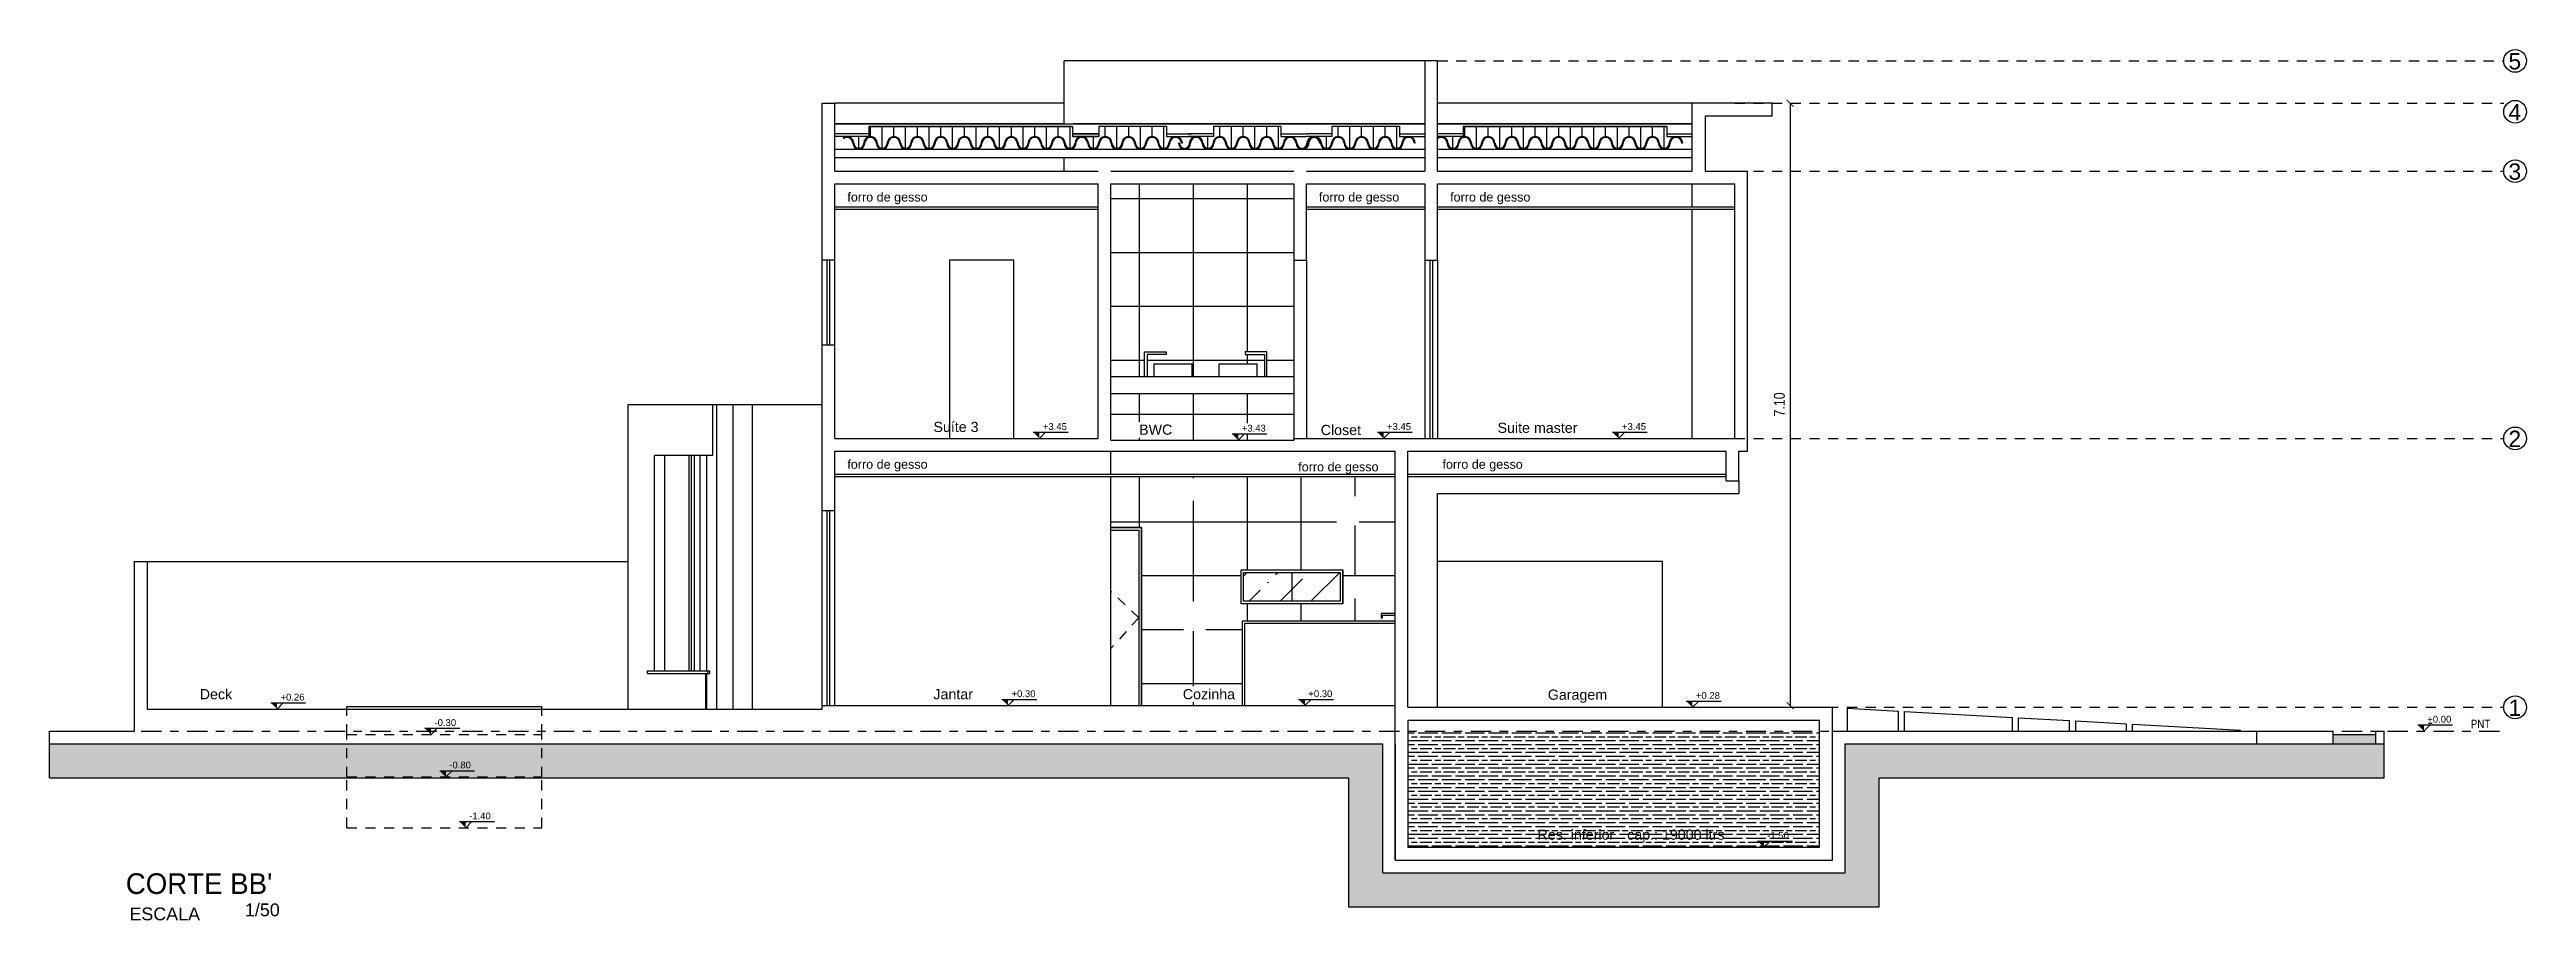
# Model space of a CAD drawing. Header units: millimetres. Extents: x 2150 to 2328, y 1207 to 1262.
# Drawn here: x 2260.4 to 2289.57, y 1250.07 to 1260.34 of the extents above; entities that cross this region are included whole.
import ezdxf

# ---------------------------------------------------------------- set-up
doc = ezdxf.new("R2010")
doc.units = ezdxf.units.MM
doc.header["$LTSCALE"] = 0.01
doc.linetypes.add('ACAD_ISO02W100', pattern=[15, 12, -3])
doc.linetypes.add('ACAD_ISO04W100', pattern=[30, 24, -3, 0, -3])
for name, color, linetype in [('Linha corte', 1, 'ACAD_ISO04W100'), ('LINHAS GERAIS', 7, 'Continuous'), ('LINHAS GERAIS.', 7, 'Continuous'), ('Parede', 210, 'Continuous'), ('PAREDE CORTE 03', 151, 'Continuous'), ('PAREDE-VISTA-02', 163, 'Continuous'), ('PILAR', 3, 'Continuous'), ('texto', 7, 'Continuous'), ('TEXTO-02', 7, 'Continuous')]:
    doc.layers.add(name, color=color, linetype=linetype)
doc.layers.add('LINHA FINA       0.0', color=7, linetype='Continuous', lineweight=0)
doc.styles.add('100-AMBIENTE', font='ARIALN.TTF', dxfattribs={"height": 0.22})
doc.styles.add('ARIAL NARROW', font='ARIALN.TTF')
doc.styles.add('CP', font='swiss.ttf', dxfattribs={"height": 0.12})
doc.styles.add('STYLE1', font='arial.ttf', dxfattribs={"height": 0.35})
doc.styles.add('Utsaah', font='', dxfattribs={"height": 0.147484})
doc.styles.get('Utsaah').set_extended_font_data('Utsaah')
doc.dimstyles.new('1-75', dxfattribs={"dimscale": 75, "dimtxt": 0.0017, "dimasz": 0.0011, "dimexe": 0.02, "dimexo": 0.04, "dimgap": 0.0008, "dimtad": 3, "dimzin": 4, "dimdsep": 46, "dimtxsty": 'ARIAL NARROW', "dimblk": 'ARCHTICK', "dimcen": 0.0013, "dimse1": 1, "dimse2": 1, "dimclrd": 256, "dimclre": 256, "dimclrt": 7, "dimaunit": 1, "dimadec": 1, "dimazin": 0, "dimtfac": 1, "dimtix": 1, "dimtmove": 2, "dimatfit": 3, "dimldrblk": 'SETA', "dimfxl": 0, "dimtolj": 1, "dimtzin": 4, "dimarcsym": 0})

msp = doc.modelspace()

# ---------------------------------------------------------------- texts
at = {"layer": 'LINHAS GERAIS', "style": 'Utsaah'}
msp.add_text("CORTE BB'", height=0.2434, dxfattribs=at).set_placement((2261.294, 1250.382))
at = {"layer": 'LINHAS GERAIS.', "insert": (2288.916, 1252.436), "char_height": 0.1, "width": 1.79122, "attachment_point": 1, "rotation": 0.3453, "style": '100-AMBIENTE'}
msp.add_mtext('PNT', dxfattribs=at)
at = {"layer": 'texto', "style": 'CP'}
for s, p in [('Suíte 3', (2270.807, 1255.827)), ('BWC', (2273.23, 1255.795)), ('Closet', (2275.369, 1255.791)), ('Suite master', (2277.452, 1255.817)), ('Deck', (2262.165, 1252.677)), ('Jantar', (2270.807, 1252.677)), ('Cozinha', (2273.745, 1252.677)), ('Garagem', (2278.044, 1252.671)), ('Res. inferior', (2277.923, 1251.021)), ('cap.: 19000 ltrs', (2278.979, 1251.021))]:
    msp.add_text(s, height=0.12, dxfattribs=at).set_placement(p)
at = {"layer": 'TEXTO-02', "style": 'STYLE1'}
for s, height, p in [('5', 0.192, (2289.36, 1260.101)), ('4', 0.192, (2289.36, 1259.501)), ('3', 0.192, (2289.36, 1258.801)), ('forro de gesso', 0.10593, (2269.793, 1258.544)), ('forro de gesso', 0.10593, (2275.348, 1258.544)), ('forro de gesso', 0.10593, (2276.893, 1258.544)), ('2', 0.192, (2289.36, 1255.651)), ('forro de gesso', 0.10593, (2269.793, 1255.394)), ('forro de gesso', 0.10593, (2275.104, 1255.364)), ('forro de gesso', 0.10593, (2276.803, 1255.394)), ('1', 0.192, (2289.36, 1252.481)), ('ESCALA', 0.151, (2261.336, 1250.071)), ('  1/50', 0.151, (2262.58, 1250.119))]:
    msp.add_text(s, height=height, dxfattribs=at).set_placement(p)
for tag, p in [('+3.45', (2272.096, 1255.852)), ('+3.43', (2274.439, 1255.832)), ('+3.45', (2276.15, 1255.852)), ('+3.45', (2278.918, 1255.852)), ('+0.26', (2263.116, 1252.662)), ('+0.30', (2271.727, 1252.702)), ('+0.30', (2275.223, 1252.702)), ('+0.28', (2279.788, 1252.682)), ('-0.30', (2264.93, 1252.362)), ('+0.00', (2288.404, 1252.402)), ('-0.80', (2265.104, 1251.862)), ('-1.40', (2265.338, 1251.262)), ('-1.50', (2280.629, 1251.032))]:
    msp.add_attdef(tag, p, '0.00', height=0.08, dxfattribs=at)

# ---------------------------------------------------------------- blocks, each defined once
blk = doc.blocks.new('qevq')
at = {"layer": 'LINHAS GERAIS.'}
for p, q in [((1320.01, 1046.595), (1320.02, 1046.595)), ((1320.286, 1046.595), (1320.296, 1046.595))]:
    blk.add_line(p, q, dxfattribs=at)
for centre, radius, start, end in [((1320.089, 1046.595), 0.0791, 180, 0), ((1320.089, 1046.595), 0.0691, 180, 0), ((1320.227, 1046.595), 0.0691, 0, 180), ((1320.227, 1046.595), 0.0591, 0, 180)]:
    blk.add_arc(centre, radius, start, end, dxfattribs=at)
blk = doc.blocks.new('_ArchTick')
at = {"color": 0, "linetype": 'ByBlock', "const_width": 0.15}
blk.add_lwpolyline([(-0.5, -0.5), (0.5, 0.5)], dxfattribs=at)
blk = doc.blocks.new('*D487')
at = {"layer": 'Defpoints', "color": 0}
for p in [(2279.858, 1259.702), (2275.829, 1252.602), (2280.898, 1252.602)]:
    blk.add_point(p, dxfattribs=at)
at = {"layer": 'PILAR', "lineweight": -2}
blk.add_line((2280.898, 1259.702), (2280.898, 1252.602), dxfattribs=at)
at = {"layer": 'PILAR', "lineweight": -2, "xscale": 0.0825, "yscale": 0.0825, "zscale": 0.0825}
for p, rotation in [((2280.898, 1259.702), 90), ((2280.898, 1252.602), 270)]:
    blk.add_blockref('_ArchTick', p, dxfattribs=dict(at, rotation=rotation))
at = {"layer": 'PILAR', "color": 7, "insert": (2280.772, 1256.152), "char_height": 0.1275, "attachment_point": 5, "rotation": 90, "style": 'ARIAL NARROW'}
blk.add_mtext('\\A1;7.10', dxfattribs=at)
blk = doc.blocks.new('SETA')
at = {"color": 0}
blk.add_line((0, 0), (-1.5, 0), dxfattribs=at)
at = {"color": 0, "const_width": 0.1}
blk.add_lwpolyline([(-0.57, 0.57), (0, 0), (-0.57, -0.57)], dxfattribs=at)

# ---------------------------------------------------------------- dimensions: what is measured, and where the dimension line sits
at = {"layer": 'PILAR'}
dim = msp.add_linear_dim(base=(2280.898, 1252.602), p1=(2279.858, 1259.702), p2=(2275.829, 1252.602), angle=90, dimstyle='1-75', dxfattribs=at)
dim.commit()
dim.dimension.update_dxf_attribs({"geometry": '*D487', "text_midpoint": (2280.772, 1256.152)})

# ---------------------------------------------------------------- hatches: boundary and pattern name
at = {"layer": 'LINHA FINA       0.0'}
h = msp.add_hatch(dxfattribs=at)
h.set_pattern_fill('ANSI36', color=252, scale=0.081)
h.set_pattern_definition([(45, (87.95265, 77.2536), (0.13638764, 0.500088013), [0.6429375, -0.1285875, 0, -0.1285875])])
h.paths.add_polyline_path([(2275.03, 1254.172), (2274.46, 1254.172), (2274.46, 1253.832), (2275.03, 1253.832)])
h.paths.add_polyline_path([(2275.6, 1254.172), (2275.03, 1254.172), (2275.03, 1253.832), (2275.6, 1253.832)])
at = {"layer": 'LINHAS GERAIS'}
h = msp.add_hatch(dxfattribs=at)
h.set_pattern_fill('NET', color=252, scale=0.2, angle=90)
h.set_pattern_definition([(90, (-134.0503, -75.55626), (-0.635, 4e-17), []), (180, (-134.0503, -75.55626), (-8e-17, -0.635), [])])
h.paths.add_polyline_path([(2275.051, 1258.902), (2275.051, 1258.752), (2272.896, 1258.752), (2272.896, 1258.902), (2272.896, 1256.482), (2273.295, 1256.482), (2273.295, 1256.772), (2273.549, 1256.772), (2273.549, 1256.742), (2273.323, 1256.742), (2273.323, 1256.482), (2273.406, 1256.482), (2273.406, 1256.632), (2273.856, 1256.632), (2273.856, 1256.482), (2274.172, 1256.482), (2274.172, 1256.632), (2274.622, 1256.632), (2274.622, 1256.482), (2274.705, 1256.482), (2274.705, 1256.742), (2274.479, 1256.742), (2274.479, 1256.772), (2274.733, 1256.772), (2274.733, 1256.482), (2275.051, 1256.482), (2275.051, 1257.852)])
h.paths.add_polyline_path([(2275.051, 1256.282), (2272.896, 1256.282), (2272.896, 1255.732), (2275.051, 1255.732), (2275.051, 1255.752)])
h.paths.add_polyline_path([(2276.246, 1255.302), (2272.896, 1255.302), (2272.896, 1254.702), (2273.256, 1254.702), (2273.256, 1252.602), (2274.446, 1252.602), (2274.446, 1253.602), (2276.246, 1253.602), (2276.246, 1253.669), (2276.098, 1253.669), (2276.098, 1253.638), (2276.081, 1253.638), (2276.081, 1253.687), (2276.246, 1253.687)])
h.paths.add_polyline_path([(2275.63, 1254.202), (2275.63, 1253.802), (2274.43, 1253.802), (2274.43, 1254.202)], flags=16)
h.paths.add_polyline_path([(2275.6, 1254.172), (2275.6, 1253.832), (2274.46, 1253.832), (2274.46, 1254.172)], flags=0)
h.paths.add_polyline_path([(2274.418, 1255.81), (2274.742, 1255.81), (2274.742, 1255.933), (2274.418, 1255.933)], flags=16)
h.paths.add_polyline_path([(2273.198, 1255.76), (2273.642, 1255.76), (2273.642, 1255.949), (2273.198, 1255.949)], flags=16)
h.paths.add_polyline_path([(2275.821, 1253.866), (2275.821, 1254.132), (2275.555, 1254.132), (2275.555, 1253.866)], flags=16)
h.paths.add_polyline_path([(2275.821, 1254.724), (2275.821, 1255.072), (2275.555, 1255.072), (2275.555, 1254.724)], flags=16)
h.paths.add_polyline_path([(2274.016, 1255.016), (2274.016, 1255.282), (2273.751, 1255.282), (2273.751, 1255.016)], flags=16)
h.paths.add_polyline_path([(2274.016, 1253.48), (2274.016, 1253.828), (2273.751, 1253.828), (2273.751, 1253.48)], flags=16)
h.paths.add_polyline_path([(2273.714, 1252.642), (2274.391, 1252.642), (2274.391, 1252.831), (2273.714, 1252.831)], flags=16)
h = msp.add_hatch(dxfattribs=at)
h.set_pattern_fill('GOST_WOOD', color=176, scale=0.023, angle=90)
h.set_pattern_definition([(180, (87.95265, 77.2536), (2e-17, 0.138), [0.23, -0.046]), (180, (87.99865, 77.2996), (2e-17, 0.138), [0.138, -0.0345, 0.069, -0.0345]), (180, (88.06765, 77.3456), (2e-17, 0.138), [0.23, -0.046])])
h.paths.add_polyline_path([(2281.246, 1250.932), (2281.246, 1252.302), (2276.396, 1252.302), (2276.396, 1250.932)])
h.paths.add_polyline_path([(2280.609, 1251.01), (2280.904, 1251.01), (2280.904, 1251.133), (2280.609, 1251.133)], flags=24)
h.paths.add_polyline_path([(2278.941, 1250.947), (2280.163, 1250.947), (2280.163, 1251.18), (2278.941, 1251.18)], flags=24)
h.paths.add_polyline_path([(2277.892, 1250.987), (2278.843, 1250.987), (2278.843, 1251.174), (2277.892, 1251.174)], flags=24)
h = msp.add_hatch(color=94, dxfattribs=at)
h.dxf.hatch_style = 1
h.paths.add_polyline_path([(2287.296, 1252.261), (2287.296, 1252.152), (2287.796, 1252.152), (2287.796, 1252.261)])
h = msp.add_hatch(color=9, dxfattribs=at)
h.dxf.hatch_style = 1
h.paths.add_polyline_path([(2263.896, 1252.152), (2260.396, 1252.152), (2260.396, 1251.752), (2263.896, 1251.752), (2263.896, 1251.762)])
h.paths.add_polyline_path([(2266.194, 1252.152), (2263.896, 1252.152), (2263.896, 1251.762), (2266.194, 1251.762)])
h.paths.add_polyline_path([(2276.096, 1252.152), (2266.194, 1252.152), (2266.194, 1251.752), (2275.696, 1251.752), (2275.696, 1250.232), (2281.946, 1250.232), (2281.946, 1251.752), (2287.896, 1251.752), (2287.896, 1252.152), (2281.546, 1252.152), (2281.546, 1250.632), (2276.096, 1250.632)])

# ---------------------------------------------------------------- linework, layer by layer
for p, q in [((2271.983, 1255.825), (2272.393, 1255.825)), ((2272.056, 1255.752), (2272.129, 1255.825)), ((2274.325, 1255.805), (2274.735, 1255.805)), ((2274.398, 1255.732), (2274.472, 1255.805)), ((2276.036, 1255.825), (2276.447, 1255.825)), ((2276.109, 1255.752), (2276.183, 1255.825)), ((2278.804, 1255.825), (2279.215, 1255.825)), ((2278.878, 1255.752), (2278.951, 1255.825)), ((2263.002, 1252.635), (2263.412, 1252.635)), ((2263.075, 1252.562), (2263.149, 1252.635)), ((2271.614, 1252.675), (2272.024, 1252.675)), ((2271.687, 1252.602), (2271.76, 1252.675)), ((2275.109, 1252.675), (2275.52, 1252.675)), ((2275.182, 1252.602), (2275.256, 1252.675)), ((2279.674, 1252.655), (2280.085, 1252.655)), ((2279.748, 1252.582), (2279.821, 1252.655)), ((2264.817, 1252.335), (2265.227, 1252.335)), ((2264.89, 1252.262), (2264.963, 1252.335)), ((2288.291, 1252.375), (2288.701, 1252.375)), ((2288.364, 1252.302), (2288.437, 1252.375)), ((2264.991, 1251.835), (2265.401, 1251.835)), ((2265.064, 1251.762), (2265.137, 1251.835)), ((2265.225, 1251.235), (2265.635, 1251.235)), ((2265.298, 1251.162), (2265.371, 1251.235)), ((2280.515, 1251.005), (2280.926, 1251.005)), ((2280.589, 1250.932), (2280.662, 1251.005))]:
    msp.add_line(p, q)
for points in [[(2272.056, 1255.752), (2272.056, 1255.825), (2271.983, 1255.825)], [(2274.398, 1255.732), (2274.398, 1255.805), (2274.325, 1255.805)], [(2276.109, 1255.752), (2276.109, 1255.825), (2276.036, 1255.825)], [(2278.878, 1255.752), (2278.878, 1255.825), (2278.804, 1255.825)], [(2263.075, 1252.562), (2263.075, 1252.635), (2263.002, 1252.635)], [(2271.687, 1252.602), (2271.687, 1252.675), (2271.614, 1252.675)], [(2275.182, 1252.602), (2275.182, 1252.675), (2275.109, 1252.675)], [(2279.748, 1252.582), (2279.748, 1252.655), (2279.674, 1252.655)], [(2264.89, 1252.262), (2264.89, 1252.335), (2264.817, 1252.335)], [(2288.364, 1252.302), (2288.364, 1252.375), (2288.291, 1252.375)], [(2265.064, 1251.762), (2265.064, 1251.835), (2264.991, 1251.835)], [(2265.298, 1251.162), (2265.298, 1251.235), (2265.225, 1251.235)], [(2280.589, 1250.932), (2280.589, 1251.005), (2280.515, 1251.005)]]:
    msp.add_solid(points)
at = {"layer": 'Linha corte'}
msp.add_line((2260.396, 1252.302), (2289.304, 1252.302), dxfattribs=at)
at = {"layer": 'LINHAS GERAIS', "linetype": 'ACAD_ISO02W100'}
for p, q in [((2276.746, 1260.202), (2289.304, 1260.202)), ((2280.246, 1259.702), (2289.304, 1259.702)), ((2280.246, 1258.902), (2289.304, 1258.902)), ((2280.246, 1255.752), (2289.304, 1255.752)), ((2273.226, 1253.637), (2272.896, 1253.952)), ((2273.226, 1253.637), (2272.896, 1253.275)), ((2263.896, 1252.262), (2263.896, 1252.562)), ((2266.194, 1252.262), (2266.194, 1252.562)), ((2280.246, 1252.582), (2289.304, 1252.582)), ((2263.896, 1252.262), (2266.194, 1252.262))]:
    msp.add_line(p, q, dxfattribs=at)
at = {"layer": 'LINHAS GERAIS'}
for p, q in [((2272.347, 1259.702), (2269.646, 1259.702)), ((2279.746, 1259.702), (2276.746, 1259.702)), ((2269.646, 1258.482), (2272.746, 1258.482)), ((2269.646, 1258.452), (2272.746, 1258.452)), ((2275.201, 1258.482), (2276.596, 1258.482)), ((2275.201, 1258.452), (2276.596, 1258.452)), ((2276.746, 1258.482), (2280.246, 1258.482)), ((2276.746, 1258.452), (2280.246, 1258.452)), ((2269.496, 1256.852), (2269.496, 1257.852)), ((2269.556, 1256.852), (2269.556, 1257.852)), ((2269.586, 1256.852), (2269.586, 1257.852)), ((2269.646, 1256.852), (2269.646, 1257.852)), ((2271.756, 1257.852), (2270.996, 1257.852)), ((2270.996, 1257.852), (2270.996, 1255.752)), ((2271.756, 1255.752), (2271.756, 1257.852)), ((2275.051, 1257.852), (2275.051, 1255.732)), ((2275.201, 1257.852), (2275.201, 1255.752)), ((2276.596, 1257.852), (2276.596, 1255.752)), ((2276.656, 1257.852), (2276.656, 1255.752)), ((2276.686, 1257.852), (2276.686, 1255.752)), ((2276.746, 1257.852), (2276.746, 1255.752)), ((2273.295, 1256.482), (2273.295, 1256.772)), ((2273.295, 1256.772), (2273.549, 1256.772)), ((2273.549, 1256.742), (2273.323, 1256.742)), ((2273.323, 1256.742), (2273.323, 1256.482)), ((2273.406, 1256.632), (2273.856, 1256.632)), ((2273.406, 1256.482), (2273.406, 1256.632)), ((2273.549, 1256.772), (2273.549, 1256.742)), ((2273.856, 1256.482), (2273.856, 1256.632)), ((2274.172, 1256.632), (2274.622, 1256.632)), ((2274.172, 1256.482), (2274.172, 1256.632)), ((2274.733, 1256.772), (2274.479, 1256.772)), ((2274.479, 1256.772), (2274.479, 1256.742)), ((2274.479, 1256.742), (2274.705, 1256.742)), ((2274.622, 1256.482), (2274.622, 1256.632)), ((2274.705, 1256.742), (2274.705, 1256.482)), ((2274.733, 1256.482), (2274.733, 1256.772)), ((2272.896, 1256.482), (2275.051, 1256.482)), ((2267.21, 1256.152), (2268.204, 1256.152)), ((2267.21, 1252.562), (2267.21, 1256.152)), ((2268.204, 1256.152), (2269.496, 1256.152)), ((2268.204, 1256.152), (2268.204, 1255.552)), ((2272.896, 1256.282), (2275.051, 1256.282)), ((2267.522, 1253.012), (2267.522, 1255.552)), ((2268.204, 1255.552), (2267.522, 1255.552)), ((2267.644, 1253.012), (2267.644, 1255.552)), ((2269.646, 1255.332), (2276.246, 1255.332)), ((2269.646, 1255.302), (2276.246, 1255.302)), ((2276.396, 1255.332), (2280.146, 1255.332)), ((2276.396, 1255.302), (2280.146, 1255.302)), ((2269.496, 1252.602), (2269.496, 1254.902)), ((2269.556, 1252.602), (2269.556, 1254.902)), ((2269.586, 1252.602), (2269.586, 1254.902)), ((2269.646, 1252.602), (2269.646, 1254.902)), ((2273.256, 1254.702), (2272.896, 1254.702)), ((2273.256, 1252.602), (2273.256, 1254.702)), ((2274.43, 1253.802), (2274.43, 1254.202)), ((2275.03, 1254.172), (2275.03, 1253.832)), ((2275.63, 1253.802), (2275.63, 1254.202)), ((2274.446, 1252.602), (2274.446, 1253.602)), ((2274.446, 1253.602), (2276.246, 1253.602)), ((2274.476, 1252.602), (2274.476, 1253.572)), ((2274.476, 1253.572), (2276.246, 1253.572)), ((2267.439, 1253.012), (2268.15, 1253.012)), ((2267.439, 1252.982), (2267.439, 1253.012)), ((2267.439, 1252.982), (2268.15, 1252.982)), ((2268.122, 1252.982), (2268.122, 1252.562)), ((2268.15, 1252.982), (2268.15, 1253.012)), ((2263.896, 1252.562), (2263.896, 1252.592)), ((2263.896, 1252.592), (2266.194, 1252.592)), ((2266.194, 1252.562), (2266.194, 1252.592)), ((2281.576, 1252.572), (2282.176, 1252.538)), ((2281.576, 1252.302), (2281.576, 1252.572)), ((2282.176, 1252.302), (2282.176, 1252.538)), ((2282.247, 1252.534), (2283.519, 1252.463)), ((2282.247, 1252.302), (2282.247, 1252.534)), ((2283.519, 1252.302), (2283.519, 1252.463)), ((2283.59, 1252.459), (2284.19, 1252.426)), ((2283.59, 1252.302), (2283.59, 1252.459)), ((2284.19, 1252.302), (2284.19, 1252.426)), ((2284.262, 1252.422), (2284.862, 1252.388)), ((2284.262, 1252.302), (2284.262, 1252.422)), ((2284.862, 1252.302), (2284.862, 1252.388)), ((2284.933, 1252.384), (2286.205, 1252.313)), ((2284.933, 1252.302), (2284.933, 1252.384)), ((2288.418, 1252.394), (2288.46, 1252.394))]:
    msp.add_line(p, q, dxfattribs=at)
at = {"layer": 'LINHAS GERAIS', "color": 251}
for p, q in [((2268.256, 1252.562), (2268.256, 1256.152)), ((2268.45, 1252.562), (2268.45, 1256.152)), ((2268.674, 1252.562), (2268.674, 1256.152)), ((2267.929, 1253.012), (2267.929, 1255.552)), ((2267.957, 1253.012), (2267.957, 1255.552)), ((2267.993, 1253.012), (2267.993, 1255.552)), ((2268.061, 1253.012), (2268.061, 1255.552)), ((2268.139, 1253.012), (2268.139, 1255.552)), ((2261.546, 1254.302), (2267.21, 1254.302)), ((2279.396, 1254.302), (2276.746, 1254.302)), ((2279.396, 1252.582), (2279.396, 1254.302)), ((2268.139, 1252.562), (2268.139, 1252.982)), ((2268.15, 1253.012), (2268.174, 1253.012)), ((2268.15, 1252.982), (2268.174, 1252.982)), ((2268.174, 1252.982), (2268.174, 1253.012))]:
    msp.add_line(p, q, dxfattribs=at)
at = {"layer": 'LINHAS GERAIS', "color": 253, "linetype": 'ACAD_ISO02W100'}
for p, q in [((2263.896, 1251.762), (2263.896, 1252.262)), ((2266.194, 1251.762), (2266.194, 1252.262)), ((2263.896, 1251.762), (2266.194, 1251.762))]:
    msp.add_line(p, q, dxfattribs=at)
at = {"layer": 'LINHAS GERAIS', "color": 94}
msp.add_line((2287.296, 1252.261), (2287.796, 1252.261), dxfattribs=at)
at = {"layer": 'LINHAS GERAIS', "color": 251, "linetype": 'ACAD_ISO02W100'}
for p, q in [((2263.896, 1251.162), (2263.896, 1251.762)), ((2266.194, 1251.162), (2266.194, 1251.762)), ((2263.896, 1251.162), (2266.194, 1251.162))]:
    msp.add_line(p, q, dxfattribs=at)
at = {"layer": 'LINHAS GERAIS'}
for points in [[(2272.896, 1254.702), (2273.256, 1254.702), (2273.256, 1252.602)], [(2272.896, 1254.672), (2273.226, 1254.672), (2273.226, 1252.602)], [(2276.246, 1253.687), (2276.081, 1253.687), (2276.081, 1253.638), (2276.098, 1253.638), (2276.098, 1253.669), (2276.246, 1253.669)]]:
    msp.add_lwpolyline(points, dxfattribs=at)
for points in [[(2274.43, 1254.202), (2275.63, 1254.202), (2275.63, 1253.802), (2274.43, 1253.802)], [(2274.46, 1254.172), (2275.6, 1254.172), (2275.6, 1253.832), (2274.46, 1253.832)]]:
    msp.add_lwpolyline(points, close=True, dxfattribs=at)
at = {"layer": 'LINHAS GERAIS.'}
for p, q in [((2269.646, 1259.46), (2272.746, 1259.46)), ((2270.046, 1259.342), (2269.646, 1259.342)), ((2270.046, 1259.312), (2269.646, 1259.312)), ((2269.927, 1259.171), (2269.927, 1259.312)), ((2270.046, 1259.43), (2272.446, 1259.43)), ((2270.066, 1259.31), (2270.066, 1259.43)), ((2270.204, 1259.171), (2270.204, 1259.43)), ((2270.342, 1259.31), (2270.342, 1259.43)), ((2270.48, 1259.171), (2270.48, 1259.43)), ((2270.619, 1259.31), (2270.619, 1259.43)), ((2270.757, 1259.171), (2270.757, 1259.43)), ((2270.895, 1259.31), (2270.895, 1259.43)), ((2271.033, 1259.171), (2271.033, 1259.43)), ((2271.172, 1259.31), (2271.172, 1259.43)), ((2271.31, 1259.171), (2271.31, 1259.43)), ((2271.448, 1259.31), (2271.448, 1259.43)), ((2271.586, 1259.171), (2271.586, 1259.43)), ((2271.725, 1259.31), (2271.725, 1259.43)), ((2271.863, 1259.171), (2271.863, 1259.43)), ((2272.001, 1259.31), (2272.001, 1259.43)), ((2272.139, 1259.171), (2272.139, 1259.43)), ((2272.278, 1259.31), (2272.278, 1259.43)), ((2272.416, 1259.171), (2272.416, 1259.43)), ((2272.446, 1259.342), (2272.746, 1259.342)), ((2272.446, 1259.312), (2272.746, 1259.312)), ((2272.757, 1259.342), (2272.457, 1259.342)), ((2272.757, 1259.312), (2272.457, 1259.312)), ((2272.693, 1259.171), (2272.693, 1259.312)), ((2272.831, 1259.31), (2272.831, 1259.43)), ((2272.969, 1259.171), (2272.969, 1259.43)), ((2273.107, 1259.31), (2273.107, 1259.43)), ((2273.246, 1259.171), (2273.246, 1259.43)), ((2273.384, 1259.31), (2273.384, 1259.43)), ((2273.522, 1259.171), (2273.522, 1259.43)), ((2273.552, 1259.342), (2273.852, 1259.342)), ((2273.552, 1259.312), (2273.852, 1259.312)), ((2274.106, 1259.342), (2273.806, 1259.342)), ((2274.106, 1259.312), (2273.806, 1259.312)), ((2274.041, 1259.171), (2274.041, 1259.312)), ((2274.18, 1259.31), (2274.18, 1259.43)), ((2274.318, 1259.171), (2274.318, 1259.43)), ((2274.456, 1259.31), (2274.456, 1259.43)), ((2274.594, 1259.171), (2274.594, 1259.43)), ((2274.733, 1259.31), (2274.733, 1259.43)), ((2274.871, 1259.171), (2274.871, 1259.43)), ((2274.901, 1259.342), (2275.201, 1259.342)), ((2274.901, 1259.312), (2275.201, 1259.312)), ((2275.501, 1259.342), (2275.201, 1259.342)), ((2275.501, 1259.312), (2275.201, 1259.312)), ((2275.436, 1259.171), (2275.436, 1259.312)), ((2275.575, 1259.31), (2275.575, 1259.43)), ((2275.713, 1259.171), (2275.713, 1259.43)), ((2275.851, 1259.31), (2275.851, 1259.43)), ((2275.989, 1259.171), (2275.989, 1259.43)), ((2276.128, 1259.31), (2276.128, 1259.43)), ((2276.266, 1259.171), (2276.266, 1259.43)), ((2276.296, 1259.342), (2276.596, 1259.342)), ((2276.296, 1259.312), (2276.596, 1259.312)), ((2276.746, 1259.46), (2279.746, 1259.46)), ((2277.046, 1259.342), (2276.746, 1259.342)), ((2277.046, 1259.312), (2276.746, 1259.312)), ((2276.927, 1259.171), (2276.927, 1259.312)), ((2277.046, 1259.43), (2279.446, 1259.43)), ((2277.066, 1259.31), (2277.066, 1259.43)), ((2277.204, 1259.171), (2277.204, 1259.43)), ((2277.342, 1259.31), (2277.342, 1259.43)), ((2277.48, 1259.171), (2277.48, 1259.43)), ((2277.619, 1259.31), (2277.619, 1259.43)), ((2277.757, 1259.171), (2277.757, 1259.43)), ((2277.895, 1259.31), (2277.895, 1259.43)), ((2278.033, 1259.171), (2278.033, 1259.43)), ((2278.172, 1259.31), (2278.172, 1259.43)), ((2278.31, 1259.171), (2278.31, 1259.43)), ((2278.448, 1259.31), (2278.448, 1259.43)), ((2278.586, 1259.171), (2278.586, 1259.43)), ((2278.725, 1259.31), (2278.725, 1259.43)), ((2278.863, 1259.171), (2278.863, 1259.43)), ((2279.001, 1259.31), (2279.001, 1259.43)), ((2279.139, 1259.171), (2279.139, 1259.43)), ((2279.278, 1259.31), (2279.278, 1259.43)), ((2279.416, 1259.171), (2279.416, 1259.43)), ((2279.446, 1259.342), (2279.746, 1259.342)), ((2279.446, 1259.312), (2279.746, 1259.312)), ((2269.868, 1259.23), (2269.858, 1259.23)), ((2272.633, 1259.23), (2272.623, 1259.23)), ((2273.982, 1259.23), (2273.972, 1259.23)), ((2275.377, 1259.23), (2275.367, 1259.23)), ((2276.868, 1259.23), (2276.858, 1259.23))]:
    msp.add_line(p, q, dxfattribs=at)
at = {"layer": 'LINHAS GERAIS.', "color": 16}
for p, q in [((2272.746, 1259.158), (2269.646, 1259.158)), ((2272.746, 1259.058), (2269.646, 1259.058)), ((2276.596, 1259.158), (2272.746, 1259.158)), ((2276.596, 1259.058), (2272.746, 1259.058)), ((2279.746, 1259.158), (2276.746, 1259.158)), ((2279.746, 1259.058), (2276.746, 1259.058))]:
    msp.add_line(p, q, dxfattribs=at)
at = {"layer": 'LINHAS GERAIS.'}
for points in [[(2269.646, 1259.46), (2272.746, 1259.46)], [(2272.347, 1259.46), (2269.646, 1259.46)], [(2270.046, 1259.43), (2272.446, 1259.43)], [(2272.446, 1259.43), (2270.046, 1259.43)], [(2270.046, 1259.43), (2270.046, 1259.312)], [(2272.446, 1259.43), (2272.446, 1259.312)], [(2272.457, 1259.46), (2273.852, 1259.46)], [(2273.852, 1259.46), (2272.457, 1259.46)], [(2273.552, 1259.43), (2272.757, 1259.43)], [(2272.757, 1259.43), (2272.757, 1259.312)], [(2273.552, 1259.43), (2273.552, 1259.312)], [(2273.806, 1259.46), (2275.201, 1259.46)], [(2275.201, 1259.46), (2273.806, 1259.46)], [(2274.901, 1259.43), (2274.106, 1259.43)], [(2274.106, 1259.43), (2274.106, 1259.312)], [(2274.901, 1259.43), (2274.901, 1259.312)], [(2275.201, 1259.46), (2276.596, 1259.46)], [(2276.596, 1259.46), (2275.201, 1259.46)], [(2276.296, 1259.43), (2275.501, 1259.43)], [(2275.501, 1259.43), (2275.501, 1259.312)], [(2276.296, 1259.43), (2276.296, 1259.312)], [(2276.746, 1259.46), (2279.746, 1259.46)], [(2279.746, 1259.46), (2276.746, 1259.46)], [(2277.046, 1259.43), (2279.446, 1259.43)], [(2279.446, 1259.43), (2277.046, 1259.43)], [(2277.046, 1259.43), (2277.046, 1259.312)], [(2279.446, 1259.43), (2279.446, 1259.312)]]:
    msp.add_lwpolyline(points, dxfattribs=at)
for centre, radius, start, end in [((2269.789, 1259.23), 0.0791, 0, 123.4134), ((2269.789, 1259.23), 0.0691, 0, 129.0751), ((2272.554, 1259.23), 0.0791, 0, 180), ((2272.554, 1259.23), 0.0691, 0, 180), ((2273.903, 1259.23), 0.0791, 0, 180), ((2273.903, 1259.23), 0.0691, 0, 180), ((2275.298, 1259.23), 0.0791, 0, 180), ((2275.298, 1259.23), 0.0691, 0, 180), ((2276.789, 1259.23), 0.0791, 0, 123.4134), ((2276.789, 1259.23), 0.0691, 0, 129.0751), ((2272.416, 1259.23), 0.0691, 306.0161, 0), ((2272.416, 1259.23), 0.0591, 313.4296, 0), ((2273.765, 1259.23), 0.0691, 306.0161, 0), ((2273.765, 1259.23), 0.0591, 313.4296, 0), ((2275.16, 1259.23), 0.0691, 306.0161, 0), ((2275.16, 1259.23), 0.0591, 313.4296, 0)]:
    msp.add_arc(centre, radius, start, end, dxfattribs=at)
at = {"layer": 'Parede'}
for p, q in [((2276.596, 1260.202), (2276.596, 1258.902)), ((2276.746, 1260.202), (2276.596, 1260.202)), ((2276.746, 1258.902), (2276.746, 1260.202)), ((2269.496, 1257.852), (2269.496, 1259.702)), ((2269.496, 1259.702), (2269.646, 1259.702)), ((2269.646, 1258.902), (2269.646, 1259.702)), ((2279.746, 1258.902), (2279.746, 1259.702)), ((2280.686, 1259.702), (2279.746, 1259.702)), ((2280.686, 1259.552), (2279.896, 1259.552)), ((2279.896, 1259.552), (2279.896, 1259.352)), ((2280.686, 1259.552), (2280.686, 1259.702)), ((2279.896, 1259.352), (2279.896, 1258.902)), ((2269.646, 1258.902), (2272.746, 1258.902)), ((2269.646, 1258.752), (2272.746, 1258.752)), ((2269.646, 1257.852), (2269.646, 1258.752)), ((2272.746, 1255.752), (2272.746, 1258.752)), ((2272.896, 1258.902), (2275.051, 1258.902)), ((2272.896, 1258.752), (2275.051, 1258.752)), ((2272.896, 1255.732), (2272.896, 1258.752)), ((2275.051, 1258.752), (2275.051, 1257.852)), ((2275.201, 1258.902), (2276.596, 1258.902)), ((2275.201, 1257.852), (2275.201, 1258.752)), ((2275.201, 1258.752), (2276.596, 1258.752)), ((2276.596, 1258.752), (2276.596, 1257.852)), ((2276.746, 1258.902), (2279.746, 1258.902)), ((2276.746, 1258.752), (2280.246, 1258.752)), ((2276.746, 1257.852), (2276.746, 1258.752)), ((2279.896, 1258.902), (2280.396, 1258.902)), ((2280.246, 1255.752), (2280.246, 1258.752)), ((2280.396, 1255.602), (2280.396, 1258.902)), ((2269.646, 1257.852), (2269.496, 1257.852)), ((2275.051, 1257.852), (2275.201, 1257.852)), ((2276.596, 1257.852), (2276.746, 1257.852)), ((2269.496, 1254.902), (2269.496, 1256.852)), ((2269.646, 1256.852), (2269.496, 1256.852)), ((2269.646, 1255.752), (2269.646, 1256.852)), ((2269.646, 1255.752), (2272.746, 1255.752)), ((2275.051, 1255.752), (2280.246, 1255.752)), ((2275.051, 1255.732), (2275.051, 1255.752)), ((2269.646, 1255.602), (2276.246, 1255.602)), ((2269.646, 1254.902), (2269.646, 1255.602)), ((2272.896, 1255.732), (2275.051, 1255.732)), ((2276.246, 1250.782), (2276.246, 1255.602)), ((2276.396, 1255.602), (2280.146, 1255.602)), ((2276.396, 1252.582), (2276.396, 1255.602)), ((2280.146, 1255.252), (2280.146, 1255.602)), ((2280.296, 1255.252), (2280.296, 1255.602)), ((2280.296, 1255.602), (2280.396, 1255.602)), ((2280.146, 1255.252), (2280.296, 1255.252)), ((2269.496, 1254.902), (2269.646, 1254.902)), ((2261.396, 1252.302), (2261.396, 1254.302)), ((2261.396, 1254.302), (2261.546, 1254.302)), ((2261.546, 1254.302), (2261.546, 1252.562)), ((2261.546, 1252.562), (2269.496, 1252.562)), ((2269.496, 1252.602), (2276.246, 1252.602)), ((2269.496, 1252.562), (2269.496, 1252.602)), ((2276.396, 1252.582), (2281.396, 1252.582)), ((2281.396, 1250.782), (2281.396, 1252.582)), ((2260.396, 1252.302), (2261.396, 1252.302)), ((2260.396, 1251.752), (2260.396, 1252.302)), ((2276.396, 1252.432), (2281.246, 1252.432)), ((2276.396, 1252.432), (2276.396, 1250.932)), ((2281.246, 1250.932), (2281.246, 1252.432)), ((2281.396, 1252.302), (2287.296, 1252.302)), ((2286.396, 1252.152), (2286.396, 1252.302)), ((2287.296, 1252.152), (2287.296, 1252.302)), ((2287.796, 1252.302), (2287.896, 1252.302)), ((2287.796, 1252.152), (2287.796, 1252.302)), ((2287.896, 1251.752), (2287.896, 1252.302)), ((2260.396, 1252.152), (2276.096, 1252.152)), ((2281.546, 1252.152), (2287.896, 1252.152)), ((2260.396, 1251.752), (2275.696, 1251.752)), ((2281.946, 1251.752), (2287.896, 1251.752)), ((2276.246, 1250.782), (2281.396, 1250.782)), ((2276.396, 1250.932), (2281.246, 1250.932))]:
    msp.add_line(p, q, dxfattribs=at)
at = {"layer": 'Parede', "color": 0}
msp.add_line((2286.205, 1252.302), (2286.205, 1252.313), dxfattribs=at)
at = {"layer": 'Parede'}
for points in [[(2276.096, 1252.152), (2276.096, 1250.632), (2281.546, 1250.632), (2281.546, 1252.152)], [(2276.246, 1252.152), (2276.246, 1250.782), (2281.396, 1250.782), (2281.396, 1252.152)], [(2275.696, 1251.752), (2275.696, 1250.232), (2281.946, 1250.232), (2281.946, 1251.752)]]:
    msp.add_lwpolyline(points, dxfattribs=at)
at = {"layer": 'PAREDE CORTE 03'}
for p, q in [((2272.347, 1259.46), (2272.347, 1260.202)), ((2276.596, 1260.202), (2272.347, 1260.202)), ((2272.347, 1258.902), (2272.347, 1259.058)), ((2279.746, 1258.482), (2279.746, 1258.752)), ((2279.746, 1255.752), (2279.746, 1258.452)), ((2272.896, 1255.332), (2272.896, 1255.602)), ((2272.896, 1252.602), (2272.896, 1255.302)), ((2280.296, 1255.252), (2280.296, 1255.102)), ((2276.746, 1255.102), (2280.296, 1255.102)), ((2276.746, 1252.582), (2276.746, 1255.102))]:
    msp.add_line(p, q, dxfattribs=at)
at = {"layer": 'PAREDE-VISTA-02', "ltscale": 0.05}
for centre in [(2289.438, 1260.202), (2289.438, 1259.602), (2289.438, 1258.902), (2289.438, 1255.752), (2289.438, 1252.582)]:
    msp.add_circle(centre, 0.134, dxfattribs=at)

# ---------------------------------------------------------------- block references
at = {"layer": 'LINHAS GERAIS.', "rotation": 180}
for p in [(3590.155, 2305.825), (3590.431, 2305.825), (3590.708, 2305.825), (3590.984, 2305.825), (3591.261, 2305.825), (3591.537, 2305.825), (3591.814, 2305.825), (3592.09, 2305.825), (3592.367, 2305.825), (3592.643, 2305.825), (3592.92, 2305.825), (3593.196, 2305.825), (3593.473, 2305.825), (3593.749, 2305.825), (3593.991, 2305.825), (3594.269, 2305.825), (3594.545, 2305.825), (3594.822, 2305.825), (3595.098, 2305.825), (3595.375, 2305.825), (3595.664, 2305.825), (3595.94, 2305.825), (3596.217, 2305.825), (3596.493, 2305.825), (3597.155, 2305.825), (3597.431, 2305.825), (3597.708, 2305.825), (3597.984, 2305.825), (3598.261, 2305.825), (3598.537, 2305.825), (3598.814, 2305.825), (3599.09, 2305.825), (3599.367, 2305.825), (3599.643, 2305.825)]:
    msp.add_blockref('qevq', p, dxfattribs=at)

msp.set_redraw_order([(e.dxf.handle, doc.entitydb.next_handle()) for e in msp.query("TEXT MTEXT ATTDEF DIMENSION ARC_DIMENSION")])  # texts and dimensions are drawn at this point

doc.saveas('drawing.dxf')
